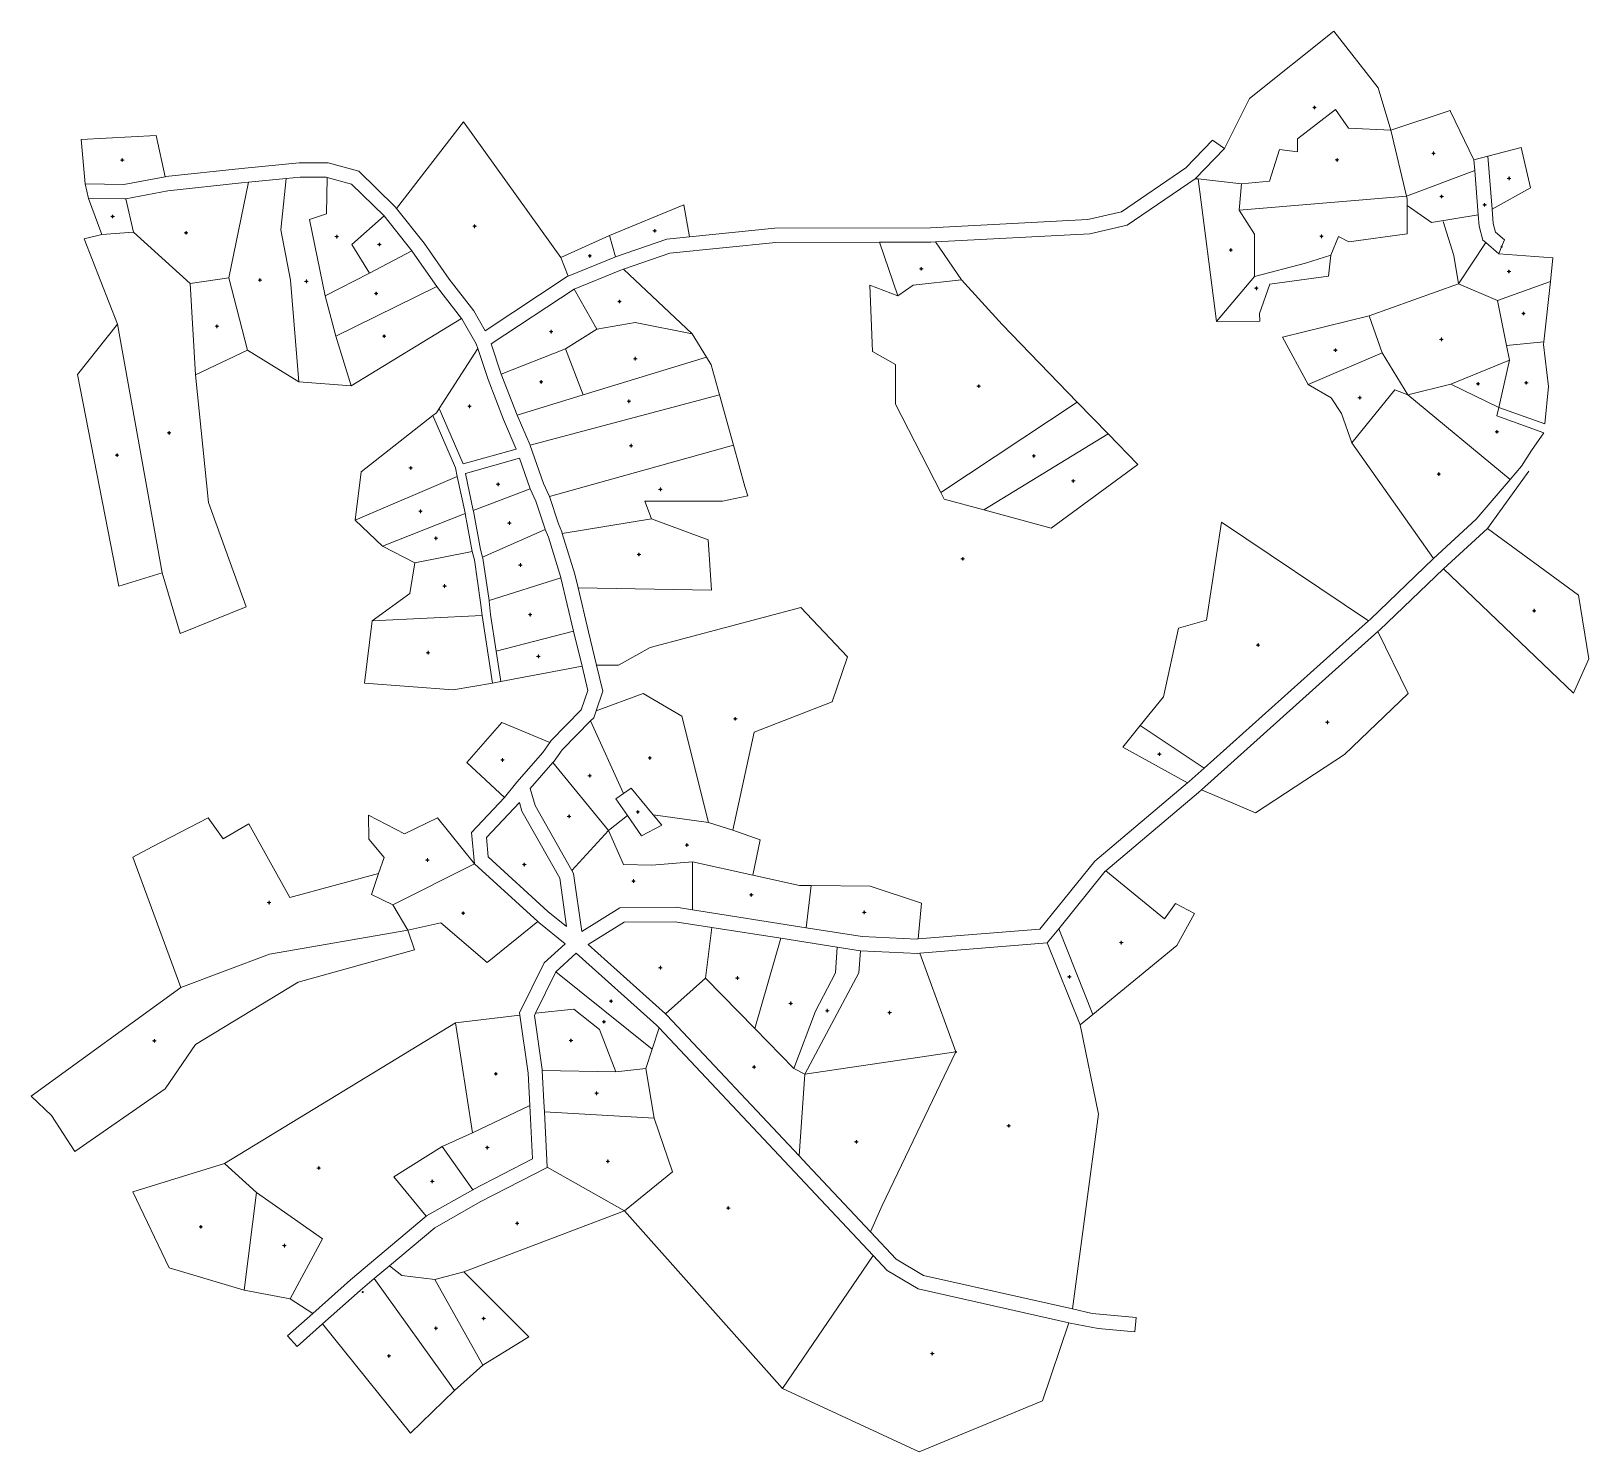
# Model space of a CAD drawing. Header units: metres. Extents: x 554954 to 556040, y 1848082 to 1849073.
import ezdxf

# ---------------------------------------------------------------- set-up
doc = ezdxf.new("R2010")
doc.units = ezdxf.units.M
doc.layers.add('10', color=7, linetype='Continuous', lineweight=13)
doc.layers.add('11', color=7, linetype='Continuous', lineweight=13)

msp = doc.modelspace()

# ---------------------------------------------------------------- hatches: boundary and pattern name
at = {"layer": '10'}
for points in [[(555979.49, 1848922.16, 1), (555979.34, 1848922.16, 1)], [(555598.75, 1848360.48, 1), (555598.75, 1848360.63, 1)], [(555185.16, 1848193.07, 1), (555185.01, 1848193.07, 1)]]:
    msp.add_hatch(color=256, dxfattribs=at).paths.add_polyline_path(points)
at = {"layer": '11'}
for points in [[(555849.09, 1849019.26, 1), (555848.79, 1849019.26, 1)], [(555932.09, 1848987.3, 1), (555931.79, 1848987.3, 1)], [(555017.53, 1848982.64, 1), (555017.23, 1848982.64, 1)], [(555864.8, 1848982.7, 1), (555864.5, 1848982.7, 1)], [(555984.75, 1848969.83, 1), (555984.45, 1848969.83, 1)], [(555937.74, 1848957.18, 1), (555937.44, 1848957.18, 1)], [(555010.79, 1848943.23, 1), (555010.49, 1848943.23, 1)], [(555967.7, 1848951.36, 1), (555967.4, 1848951.36, 1)], [(555062.06, 1848931.85, 1), (555061.76, 1848931.85, 1)], [(555263.25, 1848936.47, 1), (555262.95, 1848936.47, 1)], [(555388.9, 1848933.24, 1), (555388.6, 1848933.24, 1)], [(555167.1, 1848929.21, 1), (555166.8, 1848929.21, 1)], [(555196.84, 1848923.7, 1), (555196.54, 1848923.7, 1)], [(555790.71, 1848919.84, 1), (555790.41, 1848919.84, 1)], [(555853.93, 1848929.47, 1), (555853.63, 1848929.47, 1)], [(555343.65, 1848915.77, 1), (555343.35, 1848915.77, 1)], [(555113.56, 1848898.89, 1), (555113.26, 1848898.89, 1)], [(555145.93, 1848898, 1), (555145.63, 1848898, 1)], [(555574.82, 1848906.74, 1), (555574.52, 1848906.74, 1)], [(555984.71, 1848904.89, 1), (555984.41, 1848904.89, 1)], [(555194.63, 1848889.53, 1), (555194.33, 1848889.53, 1)], [(555808.56, 1848893.22, 1), (555808.26, 1848893.22, 1)], [(555364.33, 1848883.93, 1), (555364.03, 1848883.93, 1)], [(555994.82, 1848875.57, 1), (555994.52, 1848875.57, 1)], [(555083.54, 1848866.66, 1), (555083.24, 1848866.66, 1)], [(555200.22, 1848859.8, 1), (555199.92, 1848859.8, 1)], [(555316.67, 1848862.94, 1), (555316.37, 1848862.94, 1)], [(555937.56, 1848857.55, 1), (555937.26, 1848857.55, 1)], [(555375.35, 1848844.02, 1), (555375.05, 1848844.02, 1)], [(555863.68, 1848850, 1), (555863.38, 1848850, 1)], [(555309.72, 1848827.89, 1), (555309.42, 1848827.89, 1)], [(555614.85, 1848824.91, 1), (555614.55, 1848824.91, 1)], [(555963.14, 1848826.51, 1), (555962.84, 1848826.51, 1)], [(555996.76, 1848827.22, 1), (555996.46, 1848827.22, 1)], [(555259.73, 1848810.87, 1), (555259.43, 1848810.87, 1)], [(555370.94, 1848814.38, 1), (555370.64, 1848814.38, 1)], [(555880.62, 1848816.85, 1), (555880.32, 1848816.85, 1)], [(555050.2, 1848792.32, 1), (555049.9, 1848792.32, 1)], [(555976.27, 1848793.03, 1), (555975.97, 1848793.03, 1)], [(555372.39, 1848783.34, 1), (555372.09, 1848783.34, 1)], [(555013.88, 1848776.78, 1), (555013.58, 1848776.78, 1)], [(555218.74, 1848767.83, 1), (555218.44, 1848767.83, 1)], [(555653.31, 1848776.2, 1), (555653.01, 1848776.2, 1)], [(555279.67, 1848756.47, 1), (555279.37, 1848756.47, 1)], [(555680.79, 1848758.8, 1), (555680.49, 1848758.8, 1)], [(555935.78, 1848763.56, 1), (555935.48, 1848763.56, 1)], [(555392.89, 1848752.92, 1), (555392.59, 1848752.92, 1)], [(555225.51, 1848737.62, 1), (555225.21, 1848737.62, 1)], [(555287.5, 1848729.43, 1), (555287.2, 1848729.43, 1)], [(555236.34, 1848718.81, 1), (555236.04, 1848718.81, 1)], [(555377.88, 1848707.47, 1), (555377.58, 1848707.47, 1)], [(555603.69, 1848704.47, 1), (555603.39, 1848704.47, 1)], [(555295.19, 1848700.17, 1), (555294.89, 1848700.17, 1)], [(555242.32, 1848685.47, 1), (555242.02, 1848685.47, 1)], [(555302.01, 1848665.57, 1), (555301.71, 1848665.57, 1)], [(556002.28, 1848668.25, 1), (556001.98, 1848668.25, 1)], [(555230.8, 1848639.01, 1), (555230.5, 1848639.01, 1)], [(555809.7, 1848644.31, 1), (555809.4, 1848644.31, 1)], [(555307.73, 1848636.43, 1), (555307.43, 1848636.43, 1)], [(555445.06, 1848592.85, 1), (555444.76, 1848592.85, 1)], [(555858.07, 1848590.49, 1), (555857.77, 1848590.49, 1)], [(555282.71, 1848564.17, 1), (555282.41, 1848564.17, 1)], [(555385.51, 1848565.59, 1), (555385.21, 1848565.59, 1)], [(555740.89, 1848568.23, 1), (555740.59, 1848568.23, 1)], [(555343.54, 1848553.17, 1), (555343.24, 1848553.17, 1)], [(555377.12, 1848527.95, 1), (555376.82, 1848527.95, 1)], [(555329.12, 1848524.83, 1), (555328.82, 1848524.83, 1)], [(555411.37, 1848504.84, 1), (555411.07, 1848504.84, 1)], [(555230.31, 1848494.4, 1), (555230.01, 1848494.4, 1)], [(555297.92, 1848491.24, 1), (555297.62, 1848491.24, 1)], [(555374.1, 1848479.68, 1), (555373.8, 1848479.68, 1)], [(555119.92, 1848464.67, 1), (555119.62, 1848464.67, 1)], [(555456.25, 1848470.07, 1), (555455.95, 1848470.07, 1)], [(555255.31, 1848457.32, 1), (555255.01, 1848457.32, 1)], [(555535.08, 1848457.89, 1), (555534.78, 1848457.89, 1)], [(555714.29, 1848436.78, 1), (555713.99, 1848436.78, 1)], [(555392.86, 1848419.28, 1), (555392.56, 1848419.28, 1)], [(555446.54, 1848412.11, 1), (555446.24, 1848412.11, 1)], [(555678.12, 1848412.94, 1), (555677.82, 1848412.94, 1)], [(555358.44, 1848395.97, 1), (555358.14, 1848395.97, 1)], [(555483.76, 1848394.36, 1), (555483.46, 1848394.36, 1)], [(555509.21, 1848389.29, 1), (555508.91, 1848389.29, 1)], [(555552.68, 1848388, 1), (555552.38, 1848388, 1)], [(555353.51, 1848381.55, 1), (555353.21, 1848381.55, 1)], [(555039.94, 1848368.28, 1), (555039.64, 1848368.28, 1)], [(555330.46, 1848368.53, 1), (555330.16, 1848368.53, 1)], [(555278.06, 1848345.25, 1), (555277.76, 1848345.25, 1)], [(555458.21, 1848350, 1), (555457.91, 1848350, 1)], [(555348.37, 1848331.67, 1), (555348.07, 1848331.67, 1)], [(555635.81, 1848308.98, 1), (555635.51, 1848308.98, 1)], [(555272.14, 1848293.85, 1), (555271.84, 1848293.85, 1)], [(555529.56, 1848297.85, 1), (555529.26, 1848297.85, 1)], [(555154.58, 1848279.52, 1), (555154.28, 1848279.52, 1)], [(555356.22, 1848284.23, 1), (555355.92, 1848284.23, 1)], [(555233.71, 1848270.24, 1), (555233.41, 1848270.24, 1)], [(555440.23, 1848251.63, 1), (555439.93, 1848251.63, 1)], [(555072.34, 1848238.56, 1), (555072.04, 1848238.56, 1)], [(555292.98, 1848240.99, 1), (555292.68, 1848240.99, 1)], [(555130.58, 1848225.44, 1), (555130.28, 1848225.44, 1)], [(555269.58, 1848174.59, 1), (555269.28, 1848174.59, 1)], [(555236.33, 1848167.8, 1), (555236.03, 1848167.8, 1)], [(555203.55, 1848148.47, 1), (555203.25, 1848148.47, 1)], [(555582.49, 1848150.11, 1), (555582.19, 1848150.11, 1)]]:
    msp.add_hatch(color=256, dxfattribs=at).paths.add_polyline_path(points)

# ---------------------------------------------------------------- linework, layer by layer
at = {"layer": '10'}
for p, q in [((555777.78, 1848996.55), (555786.04, 1848990.71)), ((555786.04, 1848990.71), (555765.71, 1848969.49)), ((555960.06, 1848982.87), (555969.87, 1848985.44)), ((555969.87, 1848985.44), (555972.8, 1848948.4)), ((555960.66, 1848975.32), (555963.09, 1848944.37)), ((554991.58, 1848965.92), (554993.9, 1848955.88)), ((555131.69, 1848969.8), (555105.36, 1848967.14)), ((555767.77, 1848969.62), (555765.71, 1848969.49)), ((555796.26, 1848947.57), (555797.99, 1848966.01)), ((555003.2, 1848930.59), (554993.9, 1848955.88)), ((555019.9, 1848955.63), (555025.24, 1848932.26)), ((555796.26, 1848947.57), (555913.03, 1848957.46)), ((555913.03, 1848957.46), (555913.55, 1848955.25)), ((555913.55, 1848955.25), (555913.56, 1848950.8)), ((555219.4, 1848919.24), (555199.94, 1848943.68)), ((555963.72, 1848936.44), (555963.09, 1848944.37)), ((555025.24, 1848932.26), (555003.2, 1848930.59)), ((555025.24, 1848932.26), (555064.65, 1848896.57)), ((555189.89, 1848903.73), (555219.4, 1848919.24)), ((555558.26, 1848887.92), (555545.62, 1848925.3)), ((555602.67, 1848899.11), (555584.57, 1848925.57)), ((555968.4, 1848925.07), (555949.25, 1848896.33)), ((555968.4, 1848925.07), (555977.41, 1848917.29)), ((555979.11, 1848922.16), (555978.8, 1848922.16)), ((555979.42, 1848922.78), (555979.42, 1848922.47)), ((555979.42, 1848921.85), (555979.42, 1848921.54)), ((555980.04, 1848922.16), (555979.73, 1848922.16)), ((555323.37, 1848914.7), (555328.35, 1848901.61)), ((555977.41, 1848917.29), (556015.24, 1848914.49)), ((556015.24, 1848914.49), (556013.4, 1848897.87)), ((555091.73, 1848900.46), (555104.64, 1848849.93)), ((555189.89, 1848903.73), (555158.88, 1848887.88)), ((555414.92, 1848861.44), (555366.89, 1848906.43)), ((555780.47, 1848870.06), (555807.05, 1848901.49)), ((555976.59, 1848884.72), (556013.4, 1848897.87)), ((556013.4, 1848897.87), (556008.75, 1848855.87)), ((555064.65, 1848896.57), (555068.43, 1848832.86)), ((555158.88, 1848887.88), (555166.24, 1848859.83)), ((555166.24, 1848859.83), (555236.74, 1848894.38)), ((555348.27, 1848864.77), (555332.59, 1848892.56)), ((555887.1, 1848874.03), (555949.25, 1848896.33)), ((555949.25, 1848896.33), (555976.59, 1848884.72)), ((555976.59, 1848884.72), (555982.87, 1848853.27)), ((555013.95, 1848868.09), (555045.12, 1848694.77)), ((555176.92, 1848825.23), (555254.07, 1848872.05)), ((555896.06, 1848848.23), (555887.1, 1848874.03)), ((555166.24, 1848859.83), (555176.92, 1848825.23)), ((555265.29, 1848851.06), (555264.17, 1848854.42)), ((555414.92, 1848861.44), (555424.78, 1848845.08)), ((555068.43, 1848832.86), (555104.64, 1848849.93)), ((555104.64, 1848849.93), (555140.54, 1848827.99)), ((555238.45, 1848809.29), (555265.29, 1848851.06)), ((555281.76, 1848833.33), (555326.43, 1848851.01)), ((555338.76, 1848818.82), (555424.78, 1848845.08)), ((555844.57, 1848825.97), (555896.06, 1848848.23)), ((555896.06, 1848848.23), (555913.91, 1848818.77)), ((555984.94, 1848842.94), (555944.1, 1848826.23)), ((555176.92, 1848825.23), (555140.54, 1848827.99)), ((555944.1, 1848826.23), (555913.91, 1848818.77)), ((555977.49, 1848810.08), (555944.1, 1848826.23)), ((555292.81, 1848804.78), (555338.76, 1848818.82)), ((555433.84, 1848818.77), (555301.86, 1848783.69)), ((555433.84, 1848818.77), (555443.62, 1848783.66)), ((555588.2, 1848750.72), (555683.47, 1848813.86)), ((555683.47, 1848813.86), (555704.93, 1848791.7)), ((555913.91, 1848818.77), (555985.44, 1848759.84)), ((555301.86, 1848783.69), (555292.81, 1848804.78)), ((555977.49, 1848810.08), (555976.15, 1848804.18)), ((555976.15, 1848804.18), (556008.82, 1848792.42)), ((555704.93, 1848791.7), (555618.29, 1848738.55)), ((555315.27, 1848747.92), (555443.62, 1848783.66)), ((555874.9, 1848785.47), (555931.9, 1848704.7)), ((555301.81, 1848753.33), (555294.42, 1848774.69)), ((555179.83, 1848731.34), (555251.05, 1848761.83)), ((555985.44, 1848759.84), (555961.63, 1848732.06)), ((555969.47, 1848725.68), (555998.33, 1848765.72)), ((555262.22, 1848738.26), (555301.81, 1848753.33)), ((555261.46, 1848709.69), (555256.55, 1848736.06)), ((555312.32, 1848724.94), (555268.69, 1848705.54)), ((555324.19, 1848722.18), (555386.56, 1848732.43)), ((555961.63, 1848732.06), (555931.9, 1848704.7)), ((555969.47, 1848725.68), (555938.84, 1848697.49)), ((555198.87, 1848713.41), (555221.35, 1848701.57)), ((555221.35, 1848701.57), (555261.46, 1848709.69)), ((555323.32, 1848691.16), (555273.16, 1848675.41)), ((555332.18, 1848653.96), (555323.32, 1848691.16)), ((555191.74, 1848661.26), (555268.35, 1848664.92)), ((555275.54, 1848617.86), (555268.35, 1848664.92)), ((555886.61, 1848661.29), (555771.98, 1848558.56)), ((555332.18, 1848653.96), (555278.23, 1848639.99)), ((555338.07, 1848629.5), (555332.18, 1848653.96)), ((555893.17, 1848653.74), (555770.06, 1848543.41)), ((555278.23, 1848639.99), (555281.45, 1848618.9)), ((555281.45, 1848618.9), (555338.07, 1848629.5)), ((555275.54, 1848617.86), (555281.45, 1848618.9)), ((555367, 1848540.91), (555344.05, 1848591.44)), ((555727.42, 1848588.29), (555771.98, 1848558.56)), ((555356.46, 1848514.9), (555369.7, 1848525.41)), ((555387.69, 1848525.92), (555426.28, 1848520.65)), ((555426.28, 1848520.65), (555443.21, 1848515.25)), ((555415.01, 1848493.02), (555457.11, 1848483.77)), ((555415.1, 1848459.6), (555415.01, 1848493.02)), ((555497.94, 1848476.53), (555494.27, 1848447.13)), ((555216.63, 1848445.44), (555206.14, 1848463.19)), ((555494.27, 1848447.13), (555415.1, 1848459.6)), ((555476.67, 1848439.78), (555428.68, 1848447.34)), ((555572.41, 1848439.32), (555657.38, 1848446.22)), ((555670.49, 1848446.5), (555694.38, 1848386.72)), ((555476.67, 1848439.78), (555458.46, 1848376.88)), ((555515.93, 1848433.59), (555476.67, 1848439.78)), ((555573.68, 1848429.37), (555662.55, 1848436.71)), ((555598.75, 1848360.55), (555573.68, 1848429.37)), ((555305.58, 1848387.5), (555319.72, 1848416.34)), ((555424.11, 1848411.89), (555458.46, 1848376.88)), ((555485.87, 1848348.94), (555500.91, 1848388.9)), ((555088.79, 1848282.64), (555249.83, 1848380.84)), ((555249.83, 1848380.84), (555294.74, 1848386.29)), ((555261.64, 1848304.22), (555249.83, 1848380.84)), ((555458.46, 1848376.88), (555485.87, 1848348.94)), ((555685.47, 1848379.38), (555694.38, 1848386.72)), ((555382.43, 1848348.94), (555386.94, 1848362.54)), ((555493.43, 1848345), (555598.75, 1848360.55)), ((555598.44, 1848360.55), (555598.12, 1848360.55)), ((555598.75, 1848360.86), (555598.75, 1848361.18)), ((555598.75, 1848359.93), (555598.75, 1848360.24)), ((555599.38, 1848360.55), (555599.06, 1848360.55)), ((555310.27, 1848347.66), (555361.6, 1848346.77)), ((555382.43, 1848348.94), (555361.6, 1848346.77)), ((555388.29, 1848314.41), (555382.43, 1848348.94)), ((555485.87, 1848348.94), (555493.43, 1848345)), ((555493.43, 1848345), (555489.4, 1848288.11)), ((555261.64, 1848304.22), (555301.61, 1848323.25)), ((555388.29, 1848314.41), (555311.85, 1848318.77)), ((555313.77, 1848280.06), (555311.85, 1848318.77)), ((555111.07, 1848262.55), (555088.79, 1848282.64)), ((555367.78, 1848249.69), (555313.77, 1848280.06)), ((555102.42, 1848194.48), (555111.07, 1848262.55)), ((555255.7, 1848207.1), (555367.78, 1848249.69)), ((555367.78, 1848249.69), (555477.85, 1848125.88)), ((555541.14, 1848218.61), (555477.85, 1848125.88)), ((555193.14, 1848202.41), (555203.7, 1848211.28)), ((555249.19, 1848124.33), (555193.14, 1848202.41)), ((555235.31, 1848201.92), (555255.7, 1848207.1)), ((555102.42, 1848194.48), (555134.52, 1848188.33)), ((555184.77, 1848193.07), (555184.46, 1848193.07)), ((555185.08, 1848193.69), (555185.08, 1848193.38)), ((555185.08, 1848192.76), (555185.08, 1848192.45)), ((555185.7, 1848193.07), (555185.39, 1848193.07)), ((555268.78, 1848142.09), (555235.31, 1848201.92)), ((555134.52, 1848188.33), (555150.28, 1848178.2)), ((555132.64, 1848162.55), (555150.28, 1848178.2)), ((555724.46, 1848175.38), (555723.56, 1848165.42)), ((555268.78, 1848142.09), (555249.19, 1848124.33))]:
    msp.add_line(p, q, dxfattribs=at)
for points in [[(555786.04, 1848990.71), (555803.57, 1849025.48), (555862.32, 1849072.52)], [(555902.14, 1849003.47), (555893.39, 1849032.91), (555862.32, 1849072.52)], [(555902.14, 1849003.47), (555872.54, 1849004.94), (555863.62, 1849017.83), (555837.01, 1848997.47), (555837.04, 1848988.25), (555824.59, 1848990.06), (555817.54, 1848967.91), (555797.99, 1848966.01)], [(555323.37, 1848914.7), (555255.45, 1849009.38), (555208.7, 1848948.74)], [(555047.39, 1848971), (555040.94, 1848999.77), (554988.64, 1848996.96), (554991.58, 1848965.92)], [(555412.9, 1848929.06), (555472.52, 1848935.12), (555581.17, 1848935.4), (555690.78, 1848941.19), (555714.25, 1848946.48), (555759.18, 1848977.14), (555777.78, 1848996.55)], [(555969.87, 1848985.44), (555993.09, 1848991.27), (555999.62, 1848963.31), (555972.8, 1848948.4)], [(555208.7, 1848948.74), (555207.46, 1848950.3), (555182.42, 1848974.75), (555161, 1848980.71), (555140.8, 1848980.79), (555100.58, 1848976.72), (555047.76, 1848971.07), (555047.39, 1848971)], [(555047.39, 1848971), (555018.36, 1848965.52), (554991.58, 1848965.92)], [(555019.9, 1848955.63), (555049.2, 1848961.17), (555100.46, 1848966.66), (555100.49, 1848966.65), (555105.36, 1848967.14)], [(555105.36, 1848967.14), (555091.73, 1848900.46), (555064.65, 1848896.57)], [(555131.69, 1848969.8), (555127.86, 1848933.93), (555134.7, 1848898.86), (555140.54, 1848827.99)], [(555160.2, 1848970.54), (555159.6, 1848970.71), (555141.38, 1848970.78), (555131.69, 1848969.8)], [(555158.88, 1848887.88), (555147.89, 1848941.12), (555159.73, 1848945.09), (555160.2, 1848970.54)], [(555160.2, 1848970.54), (555177.3, 1848965.79), (555199.94, 1848943.68)], [(555765.71, 1848969.49), (555718.3, 1848937.14), (555692.15, 1848931.25), (555584.57, 1848925.57)], [(555797.99, 1848966.01), (555767.77, 1848969.62), (555780.47, 1848870.06)], [(555019.9, 1848955.63), (555019.2, 1848955.5), (554993.9, 1848955.88)], [(555189.89, 1848903.73), (555177.46, 1848923.83), (555199.94, 1848943.68)], [(555328.35, 1848901.61), (555327.71, 1848901.34), (555270.45, 1848863.57), (555262.5, 1848877.49), (555245.31, 1848899.56), (555227.93, 1848924.6), (555208.7, 1848948.74)], [(555412.9, 1848929.06), (555409.12, 1848951.37), (555357.31, 1848929.93)], [(555796.26, 1848947.57), (555806.97, 1848930.99), (555807.05, 1848901.49)], [(555860.33, 1848916.38), (555865.63, 1848929.3), (555872.75, 1848925.63), (555913.61, 1848931.27), (555913.56, 1848950.8)], [(555913.56, 1848950.8), (555930.42, 1848939.04), (555963.09, 1848944.37)], [(555972.8, 1848948.4), (555973.6, 1848938.29), (555975.26, 1848932.36), (555981.43, 1848927.03)], [(555003.2, 1848930.59), (554990.85, 1848927.75), (555013.95, 1848868.09)], [(555949.25, 1848896.33), (555946.04, 1848916.14), (555938.75, 1848939.87)], [(555963.72, 1848936.44), (555966.42, 1848926.78), (555968.4, 1848925.07)], [(555236.74, 1848894.38), (555219.91, 1848918.6), (555219.4, 1848919.24)], [(555361.43, 1848915.11), (555357.31, 1848929.93), (555323.37, 1848914.7)], [(555361.43, 1848915.11), (555397.19, 1848927.47), (555412.9, 1848929.06)], [(555366.89, 1848906.43), (555399.25, 1848917.61), (555473.15, 1848925.12), (555545.62, 1848925.3)], [(555545.62, 1848925.3), (555581.39, 1848925.4), (555584.57, 1848925.57)], [(555981.43, 1848927.03), (555979.42, 1848922.16), (555977.41, 1848917.29)], [(555328.35, 1848901.61), (555361.04, 1848914.98), (555361.43, 1848915.11)], [(555860.33, 1848916.38), (555858.59, 1848901.62), (555817.73, 1848895.98), (555810.67, 1848875.67), (555810.69, 1848870.14), (555780.47, 1848870.06)], [(555860.33, 1848916.38), (555842.57, 1848910.8), (555807.05, 1848901.49)], [(555332.59, 1848892.56), (555364.4, 1848905.56), (555366.89, 1848906.43)], [(555602.67, 1848899.11), (555568.91, 1848895.33), (555558.26, 1848887.92)], [(555602.67, 1848899.11), (555631.18, 1848867.83), (555683.47, 1848813.86)], [(555254.07, 1848872.05), (555237.25, 1848893.64), (555236.74, 1848894.38)], [(555274.72, 1848854.4), (555332.52, 1848892.53), (555332.59, 1848892.56)], [(555588.2, 1848750.72), (555556.68, 1848812.3), (555556.61, 1848839.96), (555540.59, 1848849.14), (555538.69, 1848895.25), (555558.26, 1848887.92)], [(555013.95, 1848868.09), (554986.12, 1848832.94), (555014.93, 1848685.47), (555045.12, 1848694.77), (555057.67, 1848652.38), (555103.84, 1848670.95), (555077.45, 1848743.82), (555068.43, 1848832.86)], [(555254.07, 1848872.05), (555254.24, 1848871.83), (555264.17, 1848854.42)], [(555414.92, 1848861.44), (555375.01, 1848869.22), (555348.27, 1848864.77)], [(555887.1, 1848874.03), (555826.71, 1848859.12), (555844.57, 1848825.97)], [(555292.81, 1848804.78), (555281.76, 1848833.33), (555274.72, 1848854.4)], [(555348.27, 1848864.77), (555326.43, 1848851.01), (555338.76, 1848818.82)], [(556008.75, 1848855.87), (555982.87, 1848853.27), (555984.94, 1848842.94), (555977.49, 1848810.08), (556009.46, 1848798.57)], [(556009.46, 1848798.57), (556012.18, 1848824.56), (556008.55, 1848854.04), (556008.75, 1848855.87)], [(555265.29, 1848851.06), (555272.48, 1848829.55), (555283.27, 1848801.68), (555292.12, 1848781.03)], [(555433.84, 1848818.77), (555428, 1848839.73), (555424.78, 1848845.08)], [(555844.57, 1848825.97), (555860.59, 1848816.79), (555867.73, 1848805.74), (555874.9, 1848785.47)], [(555913.91, 1848818.77), (555905.01, 1848822.44), (555874.9, 1848785.47)], [(555234.05, 1848804.33), (555183.99, 1848765.14), (555179.83, 1848731.34)], [(555238.45, 1848809.29), (555236.5, 1848806.25), (555234.05, 1848804.33)], [(555251.05, 1848761.83), (555249.73, 1848768), (555234.05, 1848804.33)], [(555292.12, 1848781.03), (555255.1, 1848770.69), (555238.45, 1848809.29)], [(555704.93, 1848791.7), (555725.64, 1848770.32), (555665.33, 1848725.9), (555618.29, 1848738.55)], [(555985.44, 1848759.84), (555993.29, 1848768.99), (556000.37, 1848780.07), (556008.82, 1848792.42)], [(555315.27, 1848747.92), (555315.11, 1848748.4), (555311.1, 1848757.02), (555301.94, 1848783.5), (555301.86, 1848783.69)], [(555386.56, 1848732.43), (555381.94, 1848744.6), (555436, 1848744.64), (555453.7, 1848748.44), (555451.64, 1848754.87), (555443.62, 1848783.66)], [(555294.42, 1848774.69), (555256.74, 1848763.89), (555262.22, 1848738.26)], [(555256.55, 1848736.06), (555256.44, 1848736.63), (555251.05, 1848761.83)], [(555312.32, 1848724.94), (555312.24, 1848725.13), (555305.79, 1848744.76), (555301.81, 1848753.33)], [(555315.27, 1848747.92), (555321.54, 1848728.83), (555323.87, 1848723.2), (555324.19, 1848722.18)], [(555588.2, 1848750.72), (555590.63, 1848745.99), (555618.29, 1848738.55)], [(555179.83, 1848731.34), (555198.87, 1848713.41), (555256.55, 1848736.06)], [(555262.22, 1848738.26), (555262.36, 1848737.63), (555267.33, 1848710.95), (555268.69, 1848705.54)], [(555323.32, 1848691.16), (555323.23, 1848691.52), (555314.55, 1848719.52), (555312.32, 1848724.94)], [(555386.56, 1848732.43), (555426.07, 1848717.63), (555428.37, 1848682.52), (555335.24, 1848684.29)], [(555886.61, 1848661.29), (555784.08, 1848730.06), (555773.59, 1848661.79), (555754.06, 1848656.21), (555743.52, 1848608.23), (555727.42, 1848588.29)], [(555969.47, 1848725.68), (556033.03, 1848679.08), (556040.26, 1848634.83), (556029.66, 1848610.83), (555938.84, 1848697.49)], [(555324.19, 1848722.18), (555332.97, 1848693.82), (555335.24, 1848684.29)], [(555268.35, 1848664.92), (555267.3, 1848674), (555262.96, 1848703.75), (555261.46, 1848709.69)], [(555268.69, 1848705.54), (555268.85, 1848704.91), (555273.16, 1848675.41)], [(555931.9, 1848704.7), (555887.64, 1848662.21), (555886.61, 1848661.29)], [(555221.35, 1848701.57), (555217.87, 1848680.21), (555191.74, 1848661.26)], [(555893.17, 1848653.74), (555894.31, 1848654.76), (555938.84, 1848697.49)], [(555348.14, 1848630.38), (555342.58, 1848653.49), (555335.24, 1848684.29)], [(555278.23, 1848639.99), (555274.32, 1848665.56), (555273.23, 1848674.91), (555273.16, 1848675.41)], [(555443.21, 1848515.25), (555457.99, 1848583.67), (555512.4, 1848604.69), (555523.13, 1848636.16), (555490.64, 1848670.46), (555385.51, 1848642.73), (555363.59, 1848630.26), (555348.14, 1848630.38)], [(555191.74, 1848661.26), (555186.39, 1848617.66), (555248.11, 1848613.11), (555275.54, 1848617.86)], [(555893.17, 1848653.74), (555914.13, 1848610.52), (555869.81, 1848567.98), (555807.71, 1848527.24), (555770.06, 1848543.41)], [(555338.07, 1848629.5), (555342.17, 1848612.66), (555337.49, 1848599.06), (555316.54, 1848577.76), (555315.61, 1848576.46)], [(555347.86, 1848598.53), (555352.57, 1848612.22), (555348.14, 1848630.38)], [(555426.28, 1848520.65), (555407.6, 1848594.71), (555380.74, 1848610.53), (555347.86, 1848598.53)], [(555344.05, 1848591.44), (555346.17, 1848593.6), (555347.86, 1848598.53)], [(555315.61, 1848576.46), (555282.01, 1848590.22), (555257.6, 1848562.44), (555284, 1848538.12)], [(555317.78, 1848562.48), (555318.55, 1848563.37), (555324.2, 1848571.26), (555344.05, 1848591.44)], [(555760.33, 1848548.17), (555715.17, 1848573.11), (555727.42, 1848588.29)], [(555315.61, 1848576.46), (555310.61, 1848569.47), (555292.63, 1848548.73), (555284, 1848538.12)], [(555330.86, 1848487.19), (555305.33, 1848532.31), (555301.98, 1848544.26), (555317.78, 1848562.48)], [(555317.78, 1848562.48), (555356.46, 1848514.9), (555330.86, 1848487.19)], [(555771.98, 1848558.56), (555761.41, 1848549.08), (555760.33, 1848548.17)], [(555367, 1848540.91), (555361.58, 1848537.14), (555369.7, 1848525.41)], [(555387.69, 1848525.92), (555372.22, 1848544.54), (555367, 1848540.91)], [(555760.33, 1848548.17), (555695.77, 1848493.54), (555657.38, 1848446.22)], [(555703.34, 1848486.85), (555768.03, 1848541.59), (555770.06, 1848543.41)], [(555284, 1848538.12), (555260.98, 1848513.63), (555263.09, 1848491.79)], [(555196.13, 1848484.94), (555134.26, 1848468.3), (555105.74, 1848519.66), (555087.71, 1848509.07), (555077.31, 1848523.87), (555038.29, 1848503.64), (555024.85, 1848496.47), (555058.28, 1848405.47)], [(555263.09, 1848491.79), (555237.2, 1848523.9), (555214.12, 1848512.78), (555189.21, 1848525.62), (555189.25, 1848509.03), (555199.95, 1848496.14), (555196.13, 1848484.94)], [(555387.69, 1848525.92), (555393.62, 1848518.78), (555379.42, 1848511.36), (555369.7, 1848525.41)], [(555415.01, 1848493.02), (555386.72, 1848490.8), (555367.06, 1848491.19), (555356.46, 1848514.9)], [(555457.11, 1848483.77), (555462.27, 1848508.55), (555443.21, 1848515.25)], [(555206.14, 1848463.19), (555191.13, 1848470.3), (555196.13, 1848484.94)], [(555307.11, 1848451.46), (555263.09, 1848491.79), (555206.14, 1848463.19)], [(555415.1, 1848459.6), (555403.65, 1848461.4), (555364.51, 1848461.13), (555337.9, 1848444.46), (555332.12, 1848484.96), (555330.86, 1848487.19)], [(555703.34, 1848486.85), (555702.97, 1848486.54), (555670.49, 1848446.5)], [(555694.38, 1848386.72), (555752.86, 1848434.88), (555765.24, 1848457.05), (555751.95, 1848464.05), (555744.31, 1848453.43), (555703.34, 1848486.85)], [(555497.94, 1848476.53), (555489.71, 1848476.61), (555457.11, 1848483.77)], [(555572.41, 1848439.32), (555574.89, 1848464.19), (555539.04, 1848476.14), (555497.94, 1848476.53)], [(555216.63, 1848445.44), (555221.1, 1848431.79), (555140.08, 1848409.13), (555068.56, 1848365.8), (555047.38, 1848334.92), (554984.22, 1848291.12), (554967.97, 1848316.17), (554953.83, 1848329.8), (555058.28, 1848405.47)], [(555216.63, 1848445.44), (555120.01, 1848428.69), (555058.28, 1848405.47)], [(555216.63, 1848445.44), (555239.47, 1848450.63), (555271.85, 1848422.85), (555307.11, 1848451.46)], [(555307.11, 1848451.46), (555307.92, 1848450.73), (555326.35, 1848435.91), (555311.64, 1848422.58), (555294.54, 1848387.71), (555294.74, 1848386.29)], [(555402.91, 1848451.4), (555367.41, 1848451.15), (555342.32, 1848435.43)], [(555424.11, 1848411.89), (555428.68, 1848447.34), (555402.91, 1848451.4)], [(555572.41, 1848439.32), (555571.66, 1848439.26), (555533.33, 1848440.98), (555494.27, 1848447.13)], [(555670.49, 1848446.5), (555662.55, 1848436.71), (555685.47, 1848379.38)], [(555342.32, 1848435.43), (555396.24, 1848387.17), (555424.11, 1848411.89)], [(555493.43, 1848345), (555531.07, 1848415.7), (555532.37, 1848431.01)], [(555515.93, 1848433.59), (555514.75, 1848415.82), (555500.91, 1848388.9)], [(555532.37, 1848431.01), (555532.25, 1848431.02), (555515.93, 1848433.59)], [(555573.68, 1848429.37), (555572.14, 1848429.24), (555532.37, 1848431.01)], [(555334.07, 1848429.41), (555319.78, 1848416.47), (555319.72, 1848416.34)], [(555391.86, 1848377.38), (555390.08, 1848379.27), (555334.07, 1848429.41)], [(555319.72, 1848416.34), (555386.94, 1848362.54), (555391.86, 1848377.38)], [(555305.58, 1848387.5), (555304.88, 1848386.07), (555310.24, 1848348.26), (555310.27, 1848347.66)], [(555361.6, 1848346.77), (555350.3, 1848376.26), (555332.42, 1848390.29), (555305.58, 1848387.5)], [(555396.24, 1848387.17), (555397.22, 1848386.29), (555489.4, 1848288.11)], [(555301.61, 1848323.25), (555300.49, 1848345.77), (555294.74, 1848386.29)], [(555541.14, 1848218.61), (555482.65, 1848280.69), (555391.86, 1848377.38)], [(555680.08, 1848181.26), (555698.36, 1848317.1), (555685.47, 1848379.38)], [(555598.75, 1848360.55), (555547.49, 1848253.45), (555539.27, 1848235.16)], [(555310.27, 1848347.66), (555311.4, 1848325.8), (555311.85, 1848318.77)], [(555261.81, 1848264.46), (555262.19, 1848264.68), (555303.46, 1848285.91), (555301.61, 1848323.25)], [(555388.29, 1848314.41), (555401.04, 1848277.03), (555367.78, 1848249.69)], [(555261.64, 1848304.22), (555240.41, 1848294.57), (555261.81, 1848264.46)], [(555229.37, 1848245.91), (555206.87, 1848273.35), (555240.41, 1848294.57)], [(555088.79, 1848282.64), (555024.79, 1848262.92), (555050, 1848209.92), (555102.42, 1848194.48)], [(555313.77, 1848280.06), (555313.77, 1848279.97), (555267.05, 1848255.94), (555235.42, 1848237.93), (555203.7, 1848211.28)], [(555489.4, 1848288.11), (555495.12, 1848282.02), (555539.27, 1848235.16)], [(555111.07, 1848262.55), (555157.1, 1848230.23), (555134.52, 1848188.33)], [(555229.37, 1848245.91), (555229.68, 1848246.17), (555261.81, 1848264.46)], [(555150.28, 1848178.2), (555176.67, 1848201.62), (555229.37, 1848245.91)], [(555680.08, 1848181.26), (555576.19, 1848204.72), (555557.24, 1848216.09), (555539.27, 1848235.16)], [(555677.6, 1848171.58), (555572.39, 1848195.34), (555550.94, 1848208.21), (555541.14, 1848218.61)], [(555193.14, 1848202.41), (555183.23, 1848194.08), (555157, 1848170.79)], [(555203.7, 1848211.28), (555212.27, 1848204.52), (555235.31, 1848201.92)], [(555268.78, 1848142.09), (555300.97, 1848161.92), (555255.7, 1848207.1)], [(555680.08, 1848181.26), (555693.74, 1848178.17), (555724.46, 1848175.38)], [(555132.64, 1848162.55), (555139.28, 1848155.07), (555157, 1848170.79)], [(555249.19, 1848124.33), (555218.37, 1848094.54), (555157, 1848170.79)], [(555677.6, 1848171.58), (555659.11, 1848117.2), (555573.25, 1848081.61), (555477.85, 1848125.88)], [(555677.6, 1848171.58), (555678.53, 1848171.37), (555698.04, 1848167.74), (555723.56, 1848165.42)]]:
    msp.add_lwpolyline(points, dxfattribs=at)
for points in [[(555960.66, 1848975.32), (555960.06, 1848982.87), (555943.84, 1849016.42), (555943.43, 1849017.14), (555902.14, 1849003.47), (555913.03, 1848957.46)], [(555314.16, 1848458.54), (555272.67, 1848496.55), (555271.36, 1848510.09), (555294.32, 1848534.5), (555296.01, 1848528.5), (555322.48, 1848481.7), (555327.3, 1848447.98)]]:
    msp.add_lwpolyline(points, close=True, dxfattribs=at)
for centre, radius in [((555979.42, 1848922.16), 0.312), ((555979.42, 1848922.16), 0.075), ((555598.75, 1848360.55), 0.312), ((555598.75, 1848360.55), 0.075), ((555185.08, 1848193.07), 0.312), ((555185.08, 1848193.07), 0.075)]:
    msp.add_circle(centre, radius, dxfattribs=at)
at = {"layer": '11'}
for p, q in [((555848.31, 1849019.26), (555847.69, 1849019.26)), ((555848.94, 1849020.51), (555848.94, 1849019.88)), ((555848.94, 1849018.64), (555848.94, 1849018.01)), ((555850.19, 1849019.26), (555849.56, 1849019.26)), ((555931.31, 1848987.3), (555930.69, 1848987.3)), ((555931.94, 1848988.55), (555931.94, 1848987.92)), ((555931.94, 1848986.68), (555931.94, 1848986.05)), ((555933.19, 1848987.3), (555932.56, 1848987.3)), ((555016.76, 1848982.64), (555016.13, 1848982.64)), ((555017.38, 1848983.89), (555017.38, 1848983.26)), ((555017.38, 1848982.02), (555017.38, 1848981.39)), ((555018.63, 1848982.64), (555018, 1848982.64)), ((555864.02, 1848982.7), (555863.4, 1848982.7)), ((555864.65, 1848983.95), (555864.65, 1848983.32)), ((555864.65, 1848982.08), (555864.65, 1848981.45)), ((555865.9, 1848982.7), (555865.28, 1848982.7)), ((555983.98, 1848969.83), (555983.35, 1848969.83)), ((555984.6, 1848971.08), (555984.6, 1848970.46)), ((555984.6, 1848969.2), (555984.6, 1848968.58)), ((555985.85, 1848969.83), (555985.22, 1848969.83)), ((555936.96, 1848957.18), (555936.34, 1848957.18)), ((555937.59, 1848958.43), (555937.59, 1848957.8)), ((555937.59, 1848956.56), (555937.59, 1848955.93)), ((555938.84, 1848957.18), (555938.22, 1848957.18)), ((555967.55, 1848952.61), (555967.55, 1848951.98)), ((555010.02, 1848943.23), (555009.39, 1848943.23)), ((555010.64, 1848944.48), (555010.64, 1848943.86)), ((555010.64, 1848942.6), (555010.64, 1848941.98)), ((555011.89, 1848943.23), (555011.26, 1848943.23)), ((555966.93, 1848951.36), (555966.3, 1848951.36)), ((555967.55, 1848950.74), (555967.55, 1848950.11)), ((555968.8, 1848951.36), (555968.18, 1848951.36)), ((555061.28, 1848931.85), (555060.66, 1848931.85)), ((555061.91, 1848933.1), (555061.91, 1848932.48)), ((555061.91, 1848931.22), (555061.91, 1848930.6)), ((555063.16, 1848931.85), (555062.54, 1848931.85)), ((555166.95, 1848930.46), (555166.95, 1848929.84)), ((555262.48, 1848936.47), (555261.85, 1848936.47)), ((555263.1, 1848937.72), (555263.1, 1848937.1)), ((555263.1, 1848935.84), (555263.1, 1848935.22)), ((555264.35, 1848936.47), (555263.72, 1848936.47)), ((555388.12, 1848933.24), (555387.5, 1848933.24)), ((555388.75, 1848934.49), (555388.75, 1848933.86)), ((555388.75, 1848932.62), (555388.75, 1848931.99)), ((555390, 1848933.24), (555389.38, 1848933.24)), ((555853.78, 1848930.72), (555853.78, 1848930.1)), ((555166.32, 1848929.21), (555165.7, 1848929.21)), ((555166.95, 1848928.58), (555166.95, 1848927.96)), ((555168.2, 1848929.21), (555167.57, 1848929.21)), ((555196.06, 1848923.7), (555195.44, 1848923.7)), ((555196.69, 1848924.95), (555196.69, 1848924.32)), ((555196.69, 1848923.08), (555196.69, 1848922.45)), ((555197.94, 1848923.7), (555197.31, 1848923.7)), ((555789.94, 1848919.84), (555789.31, 1848919.84)), ((555790.56, 1848921.09), (555790.56, 1848920.46)), ((555790.56, 1848919.22), (555790.56, 1848918.59)), ((555791.81, 1848919.84), (555791.19, 1848919.84)), ((555853.16, 1848929.47), (555852.53, 1848929.47)), ((555853.78, 1848928.84), (555853.78, 1848928.22)), ((555855.03, 1848929.47), (555854.4, 1848929.47)), ((555342.88, 1848915.77), (555342.25, 1848915.77)), ((555343.5, 1848917.02), (555343.5, 1848916.4)), ((555343.5, 1848915.14), (555343.5, 1848914.52)), ((555344.75, 1848915.77), (555344.12, 1848915.77)), ((555112.78, 1848898.89), (555112.16, 1848898.89)), ((555113.41, 1848900.14), (555113.41, 1848899.52)), ((555113.41, 1848898.26), (555113.41, 1848897.64)), ((555114.66, 1848898.89), (555114.04, 1848898.89)), ((555145.16, 1848898), (555144.53, 1848898)), ((555145.78, 1848899.25), (555145.78, 1848898.62)), ((555147.03, 1848898), (555146.4, 1848898)), ((555574.05, 1848906.74), (555573.42, 1848906.74)), ((555574.67, 1848907.99), (555574.67, 1848907.36)), ((555574.67, 1848906.12), (555574.67, 1848905.49)), ((555575.92, 1848906.74), (555575.3, 1848906.74)), ((555983.94, 1848904.89), (555983.31, 1848904.89)), ((555984.56, 1848906.14), (555984.56, 1848905.52)), ((555984.56, 1848904.26), (555984.56, 1848903.64)), ((555985.81, 1848904.89), (555985.19, 1848904.89)), ((555145.78, 1848897.38), (555145.78, 1848896.75)), ((555193.86, 1848889.53), (555193.23, 1848889.53)), ((555194.48, 1848890.78), (555194.48, 1848890.16)), ((555194.48, 1848888.9), (555194.48, 1848888.28)), ((555195.73, 1848889.53), (555195.1, 1848889.53)), ((555807.78, 1848893.22), (555807.16, 1848893.22)), ((555808.41, 1848894.47), (555808.41, 1848893.84)), ((555808.41, 1848892.6), (555808.41, 1848891.97)), ((555809.66, 1848893.22), (555809.04, 1848893.22)), ((555363.56, 1848883.93), (555362.93, 1848883.93)), ((555364.18, 1848885.18), (555364.18, 1848884.56)), ((555364.18, 1848883.3), (555364.18, 1848882.68)), ((555365.43, 1848883.93), (555364.81, 1848883.93)), ((555994.67, 1848876.82), (555994.67, 1848876.2)), ((555082.76, 1848866.66), (555082.14, 1848866.66)), ((555083.39, 1848867.91), (555083.39, 1848867.28)), ((555083.39, 1848866.04), (555083.39, 1848865.41)), ((555084.64, 1848866.66), (555084.02, 1848866.66)), ((555994.05, 1848875.57), (555993.42, 1848875.57)), ((555994.67, 1848874.94), (555994.67, 1848874.32)), ((555995.92, 1848875.57), (555995.3, 1848875.57)), ((555199.44, 1848859.8), (555198.82, 1848859.8)), ((555200.07, 1848861.05), (555200.07, 1848860.42)), ((555200.07, 1848859.18), (555200.07, 1848858.55)), ((555201.32, 1848859.8), (555200.69, 1848859.8)), ((555315.9, 1848862.94), (555315.27, 1848862.94)), ((555316.52, 1848864.19), (555316.52, 1848863.56)), ((555316.52, 1848862.32), (555316.52, 1848861.69)), ((555317.77, 1848862.94), (555317.14, 1848862.94)), ((555936.78, 1848857.55), (555936.16, 1848857.55)), ((555937.41, 1848858.8), (555937.41, 1848858.18)), ((555937.41, 1848856.92), (555937.41, 1848856.3)), ((555938.66, 1848857.55), (555938.04, 1848857.55)), ((555374.57, 1848844.02), (555373.95, 1848844.02)), ((555375.2, 1848845.27), (555375.2, 1848844.64)), ((555375.2, 1848843.4), (555375.2, 1848842.77)), ((555376.45, 1848844.02), (555375.82, 1848844.02)), ((555862.9, 1848850), (555862.28, 1848850)), ((555863.53, 1848851.25), (555863.53, 1848850.62)), ((555863.53, 1848849.38), (555863.53, 1848848.75)), ((555864.78, 1848850), (555864.16, 1848850)), ((555308.94, 1848827.89), (555308.32, 1848827.89)), ((555309.57, 1848829.14), (555309.57, 1848828.52)), ((555309.57, 1848827.26), (555309.57, 1848826.64)), ((555310.82, 1848827.89), (555310.19, 1848827.89)), ((555614.07, 1848824.91), (555613.45, 1848824.91)), ((555614.7, 1848826.16), (555614.7, 1848825.54)), ((555614.7, 1848824.28), (555614.7, 1848823.66)), ((555615.95, 1848824.91), (555615.32, 1848824.91)), ((555962.36, 1848826.51), (555961.74, 1848826.51)), ((555962.99, 1848827.76), (555962.99, 1848827.14)), ((555962.99, 1848825.88), (555962.99, 1848825.26)), ((555964.24, 1848826.51), (555963.62, 1848826.51)), ((555995.98, 1848827.22), (555995.36, 1848827.22)), ((555996.61, 1848828.47), (555996.61, 1848827.84)), ((555996.61, 1848826.6), (555996.61, 1848825.97)), ((555997.86, 1848827.22), (555997.24, 1848827.22)), ((555258.95, 1848810.87), (555258.33, 1848810.87)), ((555259.58, 1848812.12), (555259.58, 1848811.5)), ((555260.83, 1848810.87), (555260.2, 1848810.87)), ((555370.16, 1848814.38), (555369.54, 1848814.38)), ((555370.79, 1848815.63), (555370.79, 1848815)), ((555370.79, 1848813.76), (555370.79, 1848813.13)), ((555372.04, 1848814.38), (555371.42, 1848814.38)), ((555879.84, 1848816.85), (555879.22, 1848816.85)), ((555880.47, 1848818.1), (555880.47, 1848817.48)), ((555880.47, 1848816.22), (555880.47, 1848815.6)), ((555881.72, 1848816.85), (555881.1, 1848816.85)), ((555259.58, 1848810.24), (555259.58, 1848809.62)), ((555049.43, 1848792.32), (555048.8, 1848792.32)), ((555050.05, 1848793.57), (555050.05, 1848792.94)), ((555050.05, 1848791.7), (555050.05, 1848791.07)), ((555051.3, 1848792.32), (555050.68, 1848792.32)), ((555975.5, 1848793.03), (555974.87, 1848793.03)), ((555976.12, 1848794.28), (555976.12, 1848793.66)), ((555976.12, 1848792.4), (555976.12, 1848791.78)), ((555977.37, 1848793.03), (555976.74, 1848793.03)), ((555013.73, 1848778.03), (555013.73, 1848777.4)), ((555371.62, 1848783.34), (555370.99, 1848783.34)), ((555372.24, 1848784.59), (555372.24, 1848783.96)), ((555372.24, 1848782.72), (555372.24, 1848782.09)), ((555373.49, 1848783.34), (555372.86, 1848783.34)), ((555013.1, 1848776.78), (555012.48, 1848776.78)), ((555013.73, 1848776.16), (555013.73, 1848775.53)), ((555014.98, 1848776.78), (555014.36, 1848776.78)), ((555217.96, 1848767.83), (555217.34, 1848767.83)), ((555218.59, 1848769.08), (555218.59, 1848768.46)), ((555218.59, 1848767.2), (555218.59, 1848766.58)), ((555219.84, 1848767.83), (555219.22, 1848767.83)), ((555652.54, 1848776.2), (555651.91, 1848776.2)), ((555653.16, 1848777.45), (555653.16, 1848776.82)), ((555653.16, 1848775.58), (555653.16, 1848774.95)), ((555654.41, 1848776.2), (555653.78, 1848776.2)), ((555278.9, 1848756.47), (555278.27, 1848756.47)), ((555279.52, 1848757.72), (555279.52, 1848757.1)), ((555280.77, 1848756.47), (555280.14, 1848756.47)), ((555680.02, 1848758.8), (555679.39, 1848758.8)), ((555680.64, 1848760.05), (555680.64, 1848759.42)), ((555680.64, 1848758.18), (555680.64, 1848757.55)), ((555681.89, 1848758.8), (555681.26, 1848758.8)), ((555935, 1848763.56), (555934.38, 1848763.56)), ((555935.63, 1848764.81), (555935.63, 1848764.18)), ((555935.63, 1848762.94), (555935.63, 1848762.31)), ((555936.88, 1848763.56), (555936.26, 1848763.56)), ((555279.52, 1848755.84), (555279.52, 1848755.22)), ((555392.12, 1848752.92), (555391.49, 1848752.92)), ((555392.74, 1848754.17), (555392.74, 1848753.54)), ((555392.74, 1848752.3), (555392.74, 1848751.67)), ((555393.99, 1848752.92), (555393.36, 1848752.92)), ((555224.74, 1848737.62), (555224.11, 1848737.62)), ((555225.36, 1848738.87), (555225.36, 1848738.24)), ((555225.36, 1848737), (555225.36, 1848736.37)), ((555226.61, 1848737.62), (555225.98, 1848737.62)), ((555286.72, 1848729.43), (555286.1, 1848729.43)), ((555287.35, 1848730.68), (555287.35, 1848730.06)), ((555287.35, 1848728.8), (555287.35, 1848728.18)), ((555288.6, 1848729.43), (555287.98, 1848729.43)), ((555235.56, 1848718.81), (555234.94, 1848718.81)), ((555236.19, 1848720.06), (555236.19, 1848719.44)), ((555236.19, 1848718.18), (555236.19, 1848717.56)), ((555237.44, 1848718.81), (555236.81, 1848718.81)), ((555377.1, 1848707.47), (555376.48, 1848707.47)), ((555377.73, 1848708.72), (555377.73, 1848708.1)), ((555377.73, 1848706.84), (555377.73, 1848706.22)), ((555378.98, 1848707.47), (555378.36, 1848707.47)), ((555602.92, 1848704.47), (555602.29, 1848704.47)), ((555603.54, 1848705.72), (555603.54, 1848705.1)), ((555603.54, 1848703.84), (555603.54, 1848703.22)), ((555604.79, 1848704.47), (555604.16, 1848704.47)), ((555294.42, 1848700.17), (555293.79, 1848700.17)), ((555295.04, 1848701.42), (555295.04, 1848700.8)), ((555295.04, 1848699.54), (555295.04, 1848698.92)), ((555296.29, 1848700.17), (555295.66, 1848700.17)), ((555241.55, 1848685.47), (555240.92, 1848685.47)), ((555242.17, 1848686.72), (555242.17, 1848686.1)), ((555242.17, 1848684.84), (555242.17, 1848684.22)), ((555243.42, 1848685.47), (555242.8, 1848685.47)), ((556002.13, 1848669.5), (556002.13, 1848668.88)), ((555301.24, 1848665.57), (555300.61, 1848665.57)), ((555301.86, 1848666.82), (555301.86, 1848666.2)), ((555301.86, 1848664.94), (555301.86, 1848664.32)), ((555303.11, 1848665.57), (555302.48, 1848665.57)), ((556001.5, 1848668.25), (556000.88, 1848668.25)), ((556002.13, 1848667.62), (556002.13, 1848667)), ((556003.38, 1848668.25), (556002.76, 1848668.25)), ((555230.02, 1848639.01), (555229.4, 1848639.01)), ((555230.65, 1848640.26), (555230.65, 1848639.64)), ((555230.65, 1848638.38), (555230.65, 1848637.76)), ((555231.9, 1848639.01), (555231.28, 1848639.01)), ((555307.58, 1848637.68), (555307.58, 1848637.06)), ((555808.93, 1848644.31), (555808.3, 1848644.31)), ((555809.55, 1848645.56), (555809.55, 1848644.94)), ((555809.55, 1848643.68), (555809.55, 1848643.06)), ((555810.8, 1848644.31), (555810.18, 1848644.31)), ((555306.95, 1848636.43), (555306.33, 1848636.43)), ((555307.58, 1848635.8), (555307.58, 1848635.18)), ((555308.83, 1848636.43), (555308.2, 1848636.43)), ((555444.91, 1848594.1), (555444.91, 1848593.48)), ((555444.28, 1848592.85), (555443.66, 1848592.85)), ((555444.91, 1848592.22), (555444.91, 1848591.6)), ((555446.16, 1848592.85), (555445.54, 1848592.85)), ((555857.3, 1848590.49), (555856.67, 1848590.49)), ((555857.92, 1848591.74), (555857.92, 1848591.12)), ((555857.92, 1848589.86), (555857.92, 1848589.24)), ((555859.17, 1848590.49), (555858.55, 1848590.49)), ((555281.94, 1848564.17), (555281.31, 1848564.17)), ((555282.56, 1848565.42), (555282.56, 1848564.8)), ((555282.56, 1848563.54), (555282.56, 1848562.92)), ((555283.81, 1848564.17), (555283.19, 1848564.17)), ((555384.74, 1848565.59), (555384.11, 1848565.59)), ((555385.36, 1848566.84), (555385.36, 1848566.22)), ((555385.36, 1848564.96), (555385.36, 1848564.34)), ((555386.61, 1848565.59), (555385.98, 1848565.59)), ((555740.12, 1848568.23), (555739.49, 1848568.23)), ((555740.74, 1848569.48), (555740.74, 1848568.86)), ((555740.74, 1848567.6), (555740.74, 1848566.98)), ((555741.99, 1848568.23), (555741.36, 1848568.23)), ((555342.76, 1848553.17), (555342.14, 1848553.17)), ((555343.39, 1848554.42), (555343.39, 1848553.8)), ((555343.39, 1848552.54), (555343.39, 1848551.92)), ((555344.64, 1848553.17), (555344.02, 1848553.17)), ((555376.97, 1848529.2), (555376.97, 1848528.58)), ((555328.34, 1848524.83), (555327.72, 1848524.83)), ((555328.97, 1848526.08), (555328.97, 1848525.46)), ((555328.97, 1848524.2), (555328.97, 1848523.58)), ((555330.22, 1848524.83), (555329.6, 1848524.83)), ((555376.34, 1848527.95), (555375.72, 1848527.95)), ((555376.97, 1848527.32), (555376.97, 1848526.7)), ((555378.22, 1848527.95), (555377.6, 1848527.95)), ((555230.16, 1848495.65), (555230.16, 1848495.02)), ((555410.6, 1848504.84), (555409.97, 1848504.84)), ((555411.22, 1848506.09), (555411.22, 1848505.46)), ((555411.22, 1848504.22), (555411.22, 1848503.59)), ((555412.47, 1848504.84), (555411.84, 1848504.84)), ((555229.54, 1848494.4), (555228.91, 1848494.4)), ((555230.16, 1848493.78), (555230.16, 1848493.15)), ((555231.41, 1848494.4), (555230.78, 1848494.4)), ((555297.14, 1848491.24), (555296.52, 1848491.24)), ((555297.77, 1848492.49), (555297.77, 1848491.86)), ((555297.77, 1848490.62), (555297.77, 1848489.99)), ((555299.02, 1848491.24), (555298.4, 1848491.24)), ((555373.32, 1848479.68), (555372.7, 1848479.68)), ((555373.95, 1848480.93), (555373.95, 1848480.3)), ((555373.95, 1848479.06), (555373.95, 1848478.43)), ((555375.2, 1848479.68), (555374.57, 1848479.68)), ((555119.14, 1848464.67), (555118.52, 1848464.67)), ((555119.77, 1848465.92), (555119.77, 1848465.3)), ((555119.77, 1848464.04), (555119.77, 1848463.42)), ((555121.02, 1848464.67), (555120.4, 1848464.67)), ((555455.48, 1848470.07), (555454.85, 1848470.07)), ((555456.1, 1848471.32), (555456.1, 1848470.7)), ((555456.1, 1848469.44), (555456.1, 1848468.82)), ((555457.35, 1848470.07), (555456.72, 1848470.07)), ((555254.54, 1848457.32), (555253.91, 1848457.32)), ((555255.16, 1848458.57), (555255.16, 1848457.94)), ((555255.16, 1848456.7), (555255.16, 1848456.07)), ((555256.41, 1848457.32), (555255.78, 1848457.32)), ((555534.31, 1848457.89), (555533.68, 1848457.89)), ((555534.93, 1848459.14), (555534.93, 1848458.52)), ((555534.93, 1848457.26), (555534.93, 1848456.64)), ((555536.18, 1848457.89), (555535.56, 1848457.89)), ((555713.52, 1848436.78), (555712.89, 1848436.78)), ((555714.14, 1848438.03), (555714.14, 1848437.4)), ((555714.14, 1848436.16), (555714.14, 1848435.53)), ((555715.39, 1848436.78), (555714.76, 1848436.78)), ((555392.71, 1848420.53), (555392.71, 1848419.9)), ((555392.08, 1848419.28), (555391.46, 1848419.28)), ((555392.71, 1848418.66), (555392.71, 1848418.03)), ((555393.96, 1848419.28), (555393.34, 1848419.28)), ((555445.76, 1848412.11), (555445.14, 1848412.11)), ((555446.39, 1848413.36), (555446.39, 1848412.74)), ((555446.39, 1848411.48), (555446.39, 1848410.86)), ((555447.64, 1848412.11), (555447.02, 1848412.11)), ((555677.34, 1848412.94), (555676.72, 1848412.94)), ((555677.97, 1848414.19), (555677.97, 1848413.56)), ((555677.97, 1848412.32), (555677.97, 1848411.69)), ((555679.22, 1848412.94), (555678.6, 1848412.94)), ((555357.66, 1848395.97), (555357.04, 1848395.97)), ((555358.29, 1848397.22), (555358.29, 1848396.6)), ((555358.29, 1848395.34), (555358.29, 1848394.72)), ((555359.54, 1848395.97), (555358.92, 1848395.97)), ((555482.98, 1848394.36), (555482.36, 1848394.36)), ((555483.61, 1848395.61), (555483.61, 1848394.98)), ((555483.61, 1848393.74), (555483.61, 1848393.11)), ((555484.86, 1848394.36), (555484.24, 1848394.36)), ((555508.44, 1848389.29), (555507.81, 1848389.29)), ((555509.06, 1848390.54), (555509.06, 1848389.92)), ((555509.06, 1848388.66), (555509.06, 1848388.04)), ((555510.31, 1848389.29), (555509.69, 1848389.29)), ((555551.9, 1848388), (555551.28, 1848388)), ((555552.53, 1848389.25), (555552.53, 1848388.62)), ((555552.53, 1848387.38), (555552.53, 1848386.75)), ((555553.78, 1848388), (555553.16, 1848388)), ((555352.74, 1848381.55), (555352.11, 1848381.55)), ((555353.36, 1848382.8), (555353.36, 1848382.18)), ((555353.36, 1848380.92), (555353.36, 1848380.3)), ((555354.61, 1848381.55), (555353.98, 1848381.55)), ((555039.16, 1848368.28), (555038.54, 1848368.28)), ((555039.79, 1848369.53), (555039.79, 1848368.9)), ((555039.79, 1848367.66), (555039.79, 1848367.03)), ((555041.04, 1848368.28), (555040.42, 1848368.28)), ((555329.69, 1848368.53), (555329.06, 1848368.53)), ((555330.31, 1848369.78), (555330.31, 1848369.16)), ((555330.31, 1848367.9), (555330.31, 1848367.28)), ((555331.56, 1848368.53), (555330.94, 1848368.53)), ((555277.28, 1848345.25), (555276.66, 1848345.25)), ((555277.91, 1848346.5), (555277.91, 1848345.88)), ((555277.91, 1848344.62), (555277.91, 1848344)), ((555279.16, 1848345.25), (555278.54, 1848345.25)), ((555457.44, 1848350), (555456.81, 1848350)), ((555458.06, 1848351.25), (555458.06, 1848350.62)), ((555458.06, 1848349.38), (555458.06, 1848348.75)), ((555459.31, 1848350), (555458.69, 1848350)), ((555348.22, 1848332.92), (555348.22, 1848332.3)), ((555347.6, 1848331.67), (555346.97, 1848331.67)), ((555348.22, 1848331.04), (555348.22, 1848330.42)), ((555349.47, 1848331.67), (555348.84, 1848331.67)), ((555635.04, 1848308.98), (555634.41, 1848308.98)), ((555635.66, 1848310.23), (555635.66, 1848309.6)), ((555635.66, 1848308.36), (555635.66, 1848307.73)), ((555636.91, 1848308.98), (555636.28, 1848308.98)), ((555271.36, 1848293.85), (555270.74, 1848293.85)), ((555271.99, 1848295.1), (555271.99, 1848294.48)), ((555271.99, 1848293.22), (555271.99, 1848292.6)), ((555273.24, 1848293.85), (555272.62, 1848293.85)), ((555528.78, 1848297.85), (555528.16, 1848297.85)), ((555529.41, 1848299.1), (555529.41, 1848298.48)), ((555529.41, 1848297.22), (555529.41, 1848296.6)), ((555530.66, 1848297.85), (555530.04, 1848297.85)), ((555153.81, 1848279.52), (555153.18, 1848279.52)), ((555154.43, 1848280.77), (555154.43, 1848280.14)), ((555154.43, 1848278.9), (555154.43, 1848278.27)), ((555155.68, 1848279.52), (555155.06, 1848279.52)), ((555355.44, 1848284.23), (555354.82, 1848284.23)), ((555356.07, 1848285.48), (555356.07, 1848284.86)), ((555356.07, 1848283.6), (555356.07, 1848282.98)), ((555357.32, 1848284.23), (555356.69, 1848284.23)), ((555232.94, 1848270.24), (555232.31, 1848270.24)), ((555233.56, 1848271.49), (555233.56, 1848270.86)), ((555233.56, 1848269.62), (555233.56, 1848268.99)), ((555234.81, 1848270.24), (555234.19, 1848270.24)), ((555439.45, 1848251.63), (555438.83, 1848251.63)), ((555440.08, 1848252.88), (555440.08, 1848252.26)), ((555440.08, 1848251), (555440.08, 1848250.38)), ((555441.33, 1848251.63), (555440.7, 1848251.63)), ((555071.56, 1848238.56), (555070.94, 1848238.56)), ((555072.19, 1848239.81), (555072.19, 1848239.18)), ((555072.19, 1848237.94), (555072.19, 1848237.31)), ((555073.44, 1848238.56), (555072.81, 1848238.56)), ((555292.2, 1848240.99), (555291.58, 1848240.99)), ((555292.83, 1848242.24), (555292.83, 1848241.62)), ((555292.83, 1848240.36), (555292.83, 1848239.74)), ((555294.08, 1848240.99), (555293.45, 1848240.99)), ((555129.81, 1848225.44), (555129.18, 1848225.44)), ((555130.43, 1848226.69), (555130.43, 1848226.06)), ((555130.43, 1848224.82), (555130.43, 1848224.19)), ((555131.68, 1848225.44), (555131.06, 1848225.44)), ((555268.81, 1848174.59), (555268.18, 1848174.59)), ((555269.43, 1848175.84), (555269.43, 1848175.22)), ((555269.43, 1848173.96), (555269.43, 1848173.34)), ((555270.68, 1848174.59), (555270.06, 1848174.59)), ((555235.56, 1848167.8), (555234.93, 1848167.8)), ((555236.18, 1848169.05), (555236.18, 1848168.42)), ((555236.18, 1848167.18), (555236.18, 1848166.55)), ((555237.43, 1848167.8), (555236.81, 1848167.8)), ((555202.78, 1848148.47), (555202.15, 1848148.47)), ((555203.4, 1848149.72), (555203.4, 1848149.1)), ((555203.4, 1848147.84), (555203.4, 1848147.22)), ((555204.65, 1848148.47), (555204.02, 1848148.47)), ((555581.72, 1848150.11), (555581.09, 1848150.11)), ((555582.34, 1848151.36), (555582.34, 1848150.74)), ((555582.34, 1848149.48), (555582.34, 1848148.86)), ((555583.59, 1848150.11), (555582.96, 1848150.11))]:
    msp.add_line(p, q, dxfattribs=at)
for points in [[(555848.94, 1849019.88), (555848.31, 1849019.26), (555848.94, 1849018.64), (555849.56, 1849019.26)], [(555931.94, 1848987.92), (555931.31, 1848987.3), (555931.94, 1848986.68), (555932.56, 1848987.3)], [(555017.38, 1848983.26), (555016.76, 1848982.64), (555017.38, 1848982.02), (555018, 1848982.64)], [(555864.65, 1848983.32), (555864.02, 1848982.7), (555864.65, 1848982.08), (555865.28, 1848982.7)], [(555984.6, 1848970.46), (555983.98, 1848969.83), (555984.6, 1848969.2), (555985.22, 1848969.83)], [(555937.59, 1848957.8), (555936.96, 1848957.18), (555937.59, 1848956.56), (555938.22, 1848957.18)], [(555967.55, 1848951.98), (555966.93, 1848951.36), (555967.55, 1848950.74), (555968.18, 1848951.36)], [(555010.64, 1848943.86), (555010.02, 1848943.23), (555010.64, 1848942.6), (555011.26, 1848943.23)], [(555061.91, 1848932.48), (555061.28, 1848931.85), (555061.91, 1848931.22), (555062.54, 1848931.85)], [(555263.1, 1848937.1), (555262.48, 1848936.47), (555263.1, 1848935.84), (555263.72, 1848936.47)], [(555388.75, 1848933.86), (555388.12, 1848933.24), (555388.75, 1848932.62), (555389.38, 1848933.24)], [(555853.78, 1848930.1), (555853.16, 1848929.47), (555853.78, 1848928.84), (555854.4, 1848929.47)], [(555166.95, 1848929.84), (555166.32, 1848929.21), (555166.95, 1848928.58), (555167.57, 1848929.21)], [(555196.69, 1848924.32), (555196.06, 1848923.7), (555196.69, 1848923.08), (555197.31, 1848923.7)], [(555790.56, 1848920.46), (555789.94, 1848919.84), (555790.56, 1848919.22), (555791.19, 1848919.84)], [(555343.5, 1848916.4), (555342.88, 1848915.77), (555343.5, 1848915.14), (555344.12, 1848915.77)], [(555113.41, 1848899.52), (555112.78, 1848898.89), (555113.41, 1848898.26), (555114.04, 1848898.89)], [(555145.78, 1848898.62), (555145.16, 1848898), (555145.78, 1848897.38), (555146.4, 1848898)], [(555574.67, 1848907.36), (555574.05, 1848906.74), (555574.67, 1848906.12), (555575.3, 1848906.74)], [(555984.56, 1848905.52), (555983.94, 1848904.89), (555984.56, 1848904.26), (555985.19, 1848904.89)], [(555194.48, 1848890.16), (555193.86, 1848889.53), (555194.48, 1848888.9), (555195.1, 1848889.53)], [(555808.41, 1848893.84), (555807.78, 1848893.22), (555808.41, 1848892.6), (555809.04, 1848893.22)], [(555364.18, 1848884.56), (555363.56, 1848883.93), (555364.18, 1848883.3), (555364.81, 1848883.93)], [(555994.67, 1848876.2), (555994.05, 1848875.57), (555994.67, 1848874.94), (555995.3, 1848875.57)], [(555083.39, 1848867.28), (555082.76, 1848866.66), (555083.39, 1848866.04), (555084.02, 1848866.66)], [(555200.07, 1848860.42), (555199.44, 1848859.8), (555200.07, 1848859.18), (555200.69, 1848859.8)], [(555316.52, 1848863.56), (555315.9, 1848862.94), (555316.52, 1848862.32), (555317.14, 1848862.94)], [(555937.41, 1848858.18), (555936.78, 1848857.55), (555937.41, 1848856.92), (555938.04, 1848857.55)], [(555375.2, 1848844.64), (555374.57, 1848844.02), (555375.2, 1848843.4), (555375.82, 1848844.02)], [(555863.53, 1848850.62), (555862.9, 1848850), (555863.53, 1848849.38), (555864.16, 1848850)], [(555309.57, 1848828.52), (555308.94, 1848827.89), (555309.57, 1848827.26), (555310.19, 1848827.89)], [(555614.7, 1848825.54), (555614.07, 1848824.91), (555614.7, 1848824.28), (555615.32, 1848824.91)], [(555962.99, 1848827.14), (555962.36, 1848826.51), (555962.99, 1848825.88), (555963.62, 1848826.51)], [(555996.61, 1848827.84), (555995.98, 1848827.22), (555996.61, 1848826.6), (555997.24, 1848827.22)], [(555259.58, 1848811.5), (555258.95, 1848810.87), (555259.58, 1848810.24), (555260.2, 1848810.87)], [(555370.79, 1848815), (555370.16, 1848814.38), (555370.79, 1848813.76), (555371.42, 1848814.38)], [(555880.47, 1848817.48), (555879.84, 1848816.85), (555880.47, 1848816.22), (555881.1, 1848816.85)], [(555050.05, 1848792.94), (555049.43, 1848792.32), (555050.05, 1848791.7), (555050.68, 1848792.32)], [(555976.12, 1848793.66), (555975.5, 1848793.03), (555976.12, 1848792.4), (555976.74, 1848793.03)], [(555372.24, 1848783.96), (555371.62, 1848783.34), (555372.24, 1848782.72), (555372.86, 1848783.34)], [(555013.73, 1848777.4), (555013.1, 1848776.78), (555013.73, 1848776.16), (555014.36, 1848776.78)], [(555218.59, 1848768.46), (555217.96, 1848767.83), (555218.59, 1848767.2), (555219.22, 1848767.83)], [(555653.16, 1848776.82), (555652.54, 1848776.2), (555653.16, 1848775.58), (555653.78, 1848776.2)], [(555279.52, 1848757.1), (555278.9, 1848756.47), (555279.52, 1848755.84), (555280.14, 1848756.47)], [(555680.64, 1848759.42), (555680.02, 1848758.8), (555680.64, 1848758.18), (555681.26, 1848758.8)], [(555935.63, 1848764.18), (555935, 1848763.56), (555935.63, 1848762.94), (555936.26, 1848763.56)], [(555392.74, 1848753.54), (555392.12, 1848752.92), (555392.74, 1848752.3), (555393.36, 1848752.92)], [(555225.36, 1848738.24), (555224.74, 1848737.62), (555225.36, 1848737), (555225.98, 1848737.62)], [(555287.35, 1848730.06), (555286.72, 1848729.43), (555287.35, 1848728.8), (555287.98, 1848729.43)], [(555236.19, 1848719.44), (555235.56, 1848718.81), (555236.19, 1848718.18), (555236.81, 1848718.81)], [(555377.73, 1848708.1), (555377.1, 1848707.47), (555377.73, 1848706.84), (555378.36, 1848707.47)], [(555603.54, 1848705.1), (555602.92, 1848704.47), (555603.54, 1848703.84), (555604.16, 1848704.47)], [(555295.04, 1848700.8), (555294.42, 1848700.17), (555295.04, 1848699.54), (555295.66, 1848700.17)], [(555242.17, 1848686.1), (555241.55, 1848685.47), (555242.17, 1848684.84), (555242.8, 1848685.47)], [(555301.86, 1848666.2), (555301.24, 1848665.57), (555301.86, 1848664.94), (555302.48, 1848665.57)], [(556002.13, 1848668.88), (556001.5, 1848668.25), (556002.13, 1848667.62), (556002.76, 1848668.25)], [(555230.65, 1848639.64), (555230.02, 1848639.01), (555230.65, 1848638.38), (555231.28, 1848639.01)], [(555307.58, 1848637.06), (555306.95, 1848636.43), (555307.58, 1848635.8), (555308.2, 1848636.43)], [(555809.55, 1848644.94), (555808.93, 1848644.31), (555809.55, 1848643.68), (555810.18, 1848644.31)], [(555444.91, 1848593.48), (555444.28, 1848592.85), (555444.91, 1848592.22), (555445.54, 1848592.85)], [(555857.92, 1848591.12), (555857.3, 1848590.49), (555857.92, 1848589.86), (555858.55, 1848590.49)], [(555282.56, 1848564.8), (555281.94, 1848564.17), (555282.56, 1848563.54), (555283.19, 1848564.17)], [(555385.36, 1848566.22), (555384.74, 1848565.59), (555385.36, 1848564.96), (555385.98, 1848565.59)], [(555740.74, 1848568.86), (555740.12, 1848568.23), (555740.74, 1848567.6), (555741.36, 1848568.23)], [(555343.39, 1848553.8), (555342.76, 1848553.17), (555343.39, 1848552.54), (555344.02, 1848553.17)], [(555376.97, 1848528.58), (555376.34, 1848527.95), (555376.97, 1848527.32), (555377.6, 1848527.95)], [(555328.97, 1848525.46), (555328.34, 1848524.83), (555328.97, 1848524.2), (555329.6, 1848524.83)], [(555411.22, 1848505.46), (555410.6, 1848504.84), (555411.22, 1848504.22), (555411.84, 1848504.84)], [(555230.16, 1848495.02), (555229.54, 1848494.4), (555230.16, 1848493.78), (555230.78, 1848494.4)], [(555297.77, 1848491.86), (555297.14, 1848491.24), (555297.77, 1848490.62), (555298.4, 1848491.24)], [(555373.95, 1848480.3), (555373.32, 1848479.68), (555373.95, 1848479.06), (555374.57, 1848479.68)], [(555119.77, 1848465.3), (555119.14, 1848464.67), (555119.77, 1848464.04), (555120.4, 1848464.67)], [(555456.1, 1848470.7), (555455.48, 1848470.07), (555456.1, 1848469.44), (555456.72, 1848470.07)], [(555255.16, 1848457.94), (555254.54, 1848457.32), (555255.16, 1848456.7), (555255.78, 1848457.32)], [(555534.93, 1848458.52), (555534.31, 1848457.89), (555534.93, 1848457.26), (555535.56, 1848457.89)], [(555714.14, 1848437.4), (555713.52, 1848436.78), (555714.14, 1848436.16), (555714.76, 1848436.78)], [(555392.71, 1848419.9), (555392.08, 1848419.28), (555392.71, 1848418.66), (555393.34, 1848419.28)], [(555446.39, 1848412.74), (555445.76, 1848412.11), (555446.39, 1848411.48), (555447.02, 1848412.11)], [(555677.97, 1848413.56), (555677.34, 1848412.94), (555677.97, 1848412.32), (555678.6, 1848412.94)], [(555358.29, 1848396.6), (555357.66, 1848395.97), (555358.29, 1848395.34), (555358.92, 1848395.97)], [(555483.61, 1848394.98), (555482.98, 1848394.36), (555483.61, 1848393.74), (555484.24, 1848394.36)], [(555509.06, 1848389.92), (555508.44, 1848389.29), (555509.06, 1848388.66), (555509.69, 1848389.29)], [(555552.53, 1848388.62), (555551.9, 1848388), (555552.53, 1848387.38), (555553.16, 1848388)], [(555353.36, 1848382.18), (555352.74, 1848381.55), (555353.36, 1848380.92), (555353.98, 1848381.55)], [(555039.79, 1848368.9), (555039.16, 1848368.28), (555039.79, 1848367.66), (555040.42, 1848368.28)], [(555330.31, 1848369.16), (555329.69, 1848368.53), (555330.31, 1848367.9), (555330.94, 1848368.53)], [(555277.91, 1848345.88), (555277.28, 1848345.25), (555277.91, 1848344.62), (555278.54, 1848345.25)], [(555458.06, 1848350.62), (555457.44, 1848350), (555458.06, 1848349.38), (555458.69, 1848350)], [(555348.22, 1848332.3), (555347.6, 1848331.67), (555348.22, 1848331.04), (555348.84, 1848331.67)], [(555635.66, 1848309.6), (555635.04, 1848308.98), (555635.66, 1848308.36), (555636.28, 1848308.98)], [(555271.99, 1848294.48), (555271.36, 1848293.85), (555271.99, 1848293.22), (555272.62, 1848293.85)], [(555529.41, 1848298.48), (555528.78, 1848297.85), (555529.41, 1848297.22), (555530.04, 1848297.85)], [(555154.43, 1848280.14), (555153.81, 1848279.52), (555154.43, 1848278.9), (555155.06, 1848279.52)], [(555356.07, 1848284.86), (555355.44, 1848284.23), (555356.07, 1848283.6), (555356.69, 1848284.23)], [(555233.56, 1848270.86), (555232.94, 1848270.24), (555233.56, 1848269.62), (555234.19, 1848270.24)], [(555440.08, 1848252.26), (555439.45, 1848251.63), (555440.08, 1848251), (555440.7, 1848251.63)], [(555072.19, 1848239.18), (555071.56, 1848238.56), (555072.19, 1848237.94), (555072.81, 1848238.56)], [(555292.83, 1848241.62), (555292.2, 1848240.99), (555292.83, 1848240.36), (555293.45, 1848240.99)], [(555130.43, 1848226.06), (555129.81, 1848225.44), (555130.43, 1848224.82), (555131.06, 1848225.44)], [(555269.43, 1848175.22), (555268.81, 1848174.59), (555269.43, 1848173.96), (555270.06, 1848174.59)], [(555236.18, 1848168.42), (555235.56, 1848167.8), (555236.18, 1848167.18), (555236.81, 1848167.8)], [(555203.4, 1848149.1), (555202.78, 1848148.47), (555203.4, 1848147.84), (555204.02, 1848148.47)], [(555582.34, 1848150.74), (555581.72, 1848150.11), (555582.34, 1848149.48), (555582.96, 1848150.11)]]:
    msp.add_lwpolyline(points, close=True, dxfattribs=at)
for centre in [(555848.94, 1849019.26), (555931.94, 1848987.3), (555017.38, 1848982.64), (555864.65, 1848982.7), (555984.6, 1848969.83), (555937.59, 1848957.18), (555010.64, 1848943.23), (555967.55, 1848951.36), (555061.91, 1848931.85), (555263.1, 1848936.47), (555388.75, 1848933.24), (555166.95, 1848929.21), (555196.69, 1848923.7), (555790.56, 1848919.84), (555853.78, 1848929.47), (555343.5, 1848915.77), (555113.41, 1848898.89), (555145.78, 1848898), (555574.67, 1848906.74), (555984.56, 1848904.89), (555194.48, 1848889.53), (555808.41, 1848893.22), (555364.18, 1848883.93), (555994.67, 1848875.57), (555083.39, 1848866.66), (555200.07, 1848859.8), (555316.52, 1848862.94), (555937.41, 1848857.55), (555375.2, 1848844.02), (555863.53, 1848850), (555309.57, 1848827.89), (555614.7, 1848824.91), (555962.99, 1848826.51), (555996.61, 1848827.22), (555259.58, 1848810.87), (555370.79, 1848814.38), (555880.47, 1848816.85), (555050.05, 1848792.32), (555976.12, 1848793.03), (555372.24, 1848783.34), (555013.73, 1848776.78), (555218.59, 1848767.83), (555653.16, 1848776.2), (555279.52, 1848756.47), (555680.64, 1848758.8), (555935.63, 1848763.56), (555392.74, 1848752.92), (555225.36, 1848737.62), (555287.35, 1848729.43), (555236.19, 1848718.81), (555377.73, 1848707.47), (555603.54, 1848704.47), (555295.04, 1848700.17), (555242.17, 1848685.47), (555301.86, 1848665.57), (556002.13, 1848668.25), (555230.65, 1848639.01), (555809.55, 1848644.31), (555307.58, 1848636.43), (555444.91, 1848592.85), (555857.92, 1848590.49), (555282.56, 1848564.17), (555385.36, 1848565.59), (555740.74, 1848568.23), (555343.39, 1848553.17), (555376.97, 1848527.95), (555328.97, 1848524.83), (555411.22, 1848504.84), (555230.16, 1848494.4), (555297.77, 1848491.24), (555373.95, 1848479.68), (555119.77, 1848464.67), (555456.1, 1848470.07), (555255.16, 1848457.32), (555534.93, 1848457.89), (555714.14, 1848436.78), (555392.71, 1848419.28), (555446.39, 1848412.11), (555677.97, 1848412.94), (555358.29, 1848395.97), (555483.61, 1848394.36), (555509.06, 1848389.29), (555552.53, 1848388), (555353.36, 1848381.55), (555039.79, 1848368.28), (555330.31, 1848368.53), (555277.91, 1848345.25), (555458.06, 1848350), (555348.22, 1848331.67), (555635.66, 1848308.98), (555271.99, 1848293.85), (555529.41, 1848297.85), (555154.43, 1848279.52), (555356.07, 1848284.23), (555233.56, 1848270.24), (555440.08, 1848251.63), (555072.19, 1848238.56), (555292.83, 1848240.99), (555130.43, 1848225.44), (555269.43, 1848174.59), (555236.18, 1848167.8), (555203.4, 1848148.47), (555582.34, 1848150.11)]:
    msp.add_circle(centre, 0.15, dxfattribs=at)

doc.saveas('drawing.dxf')
